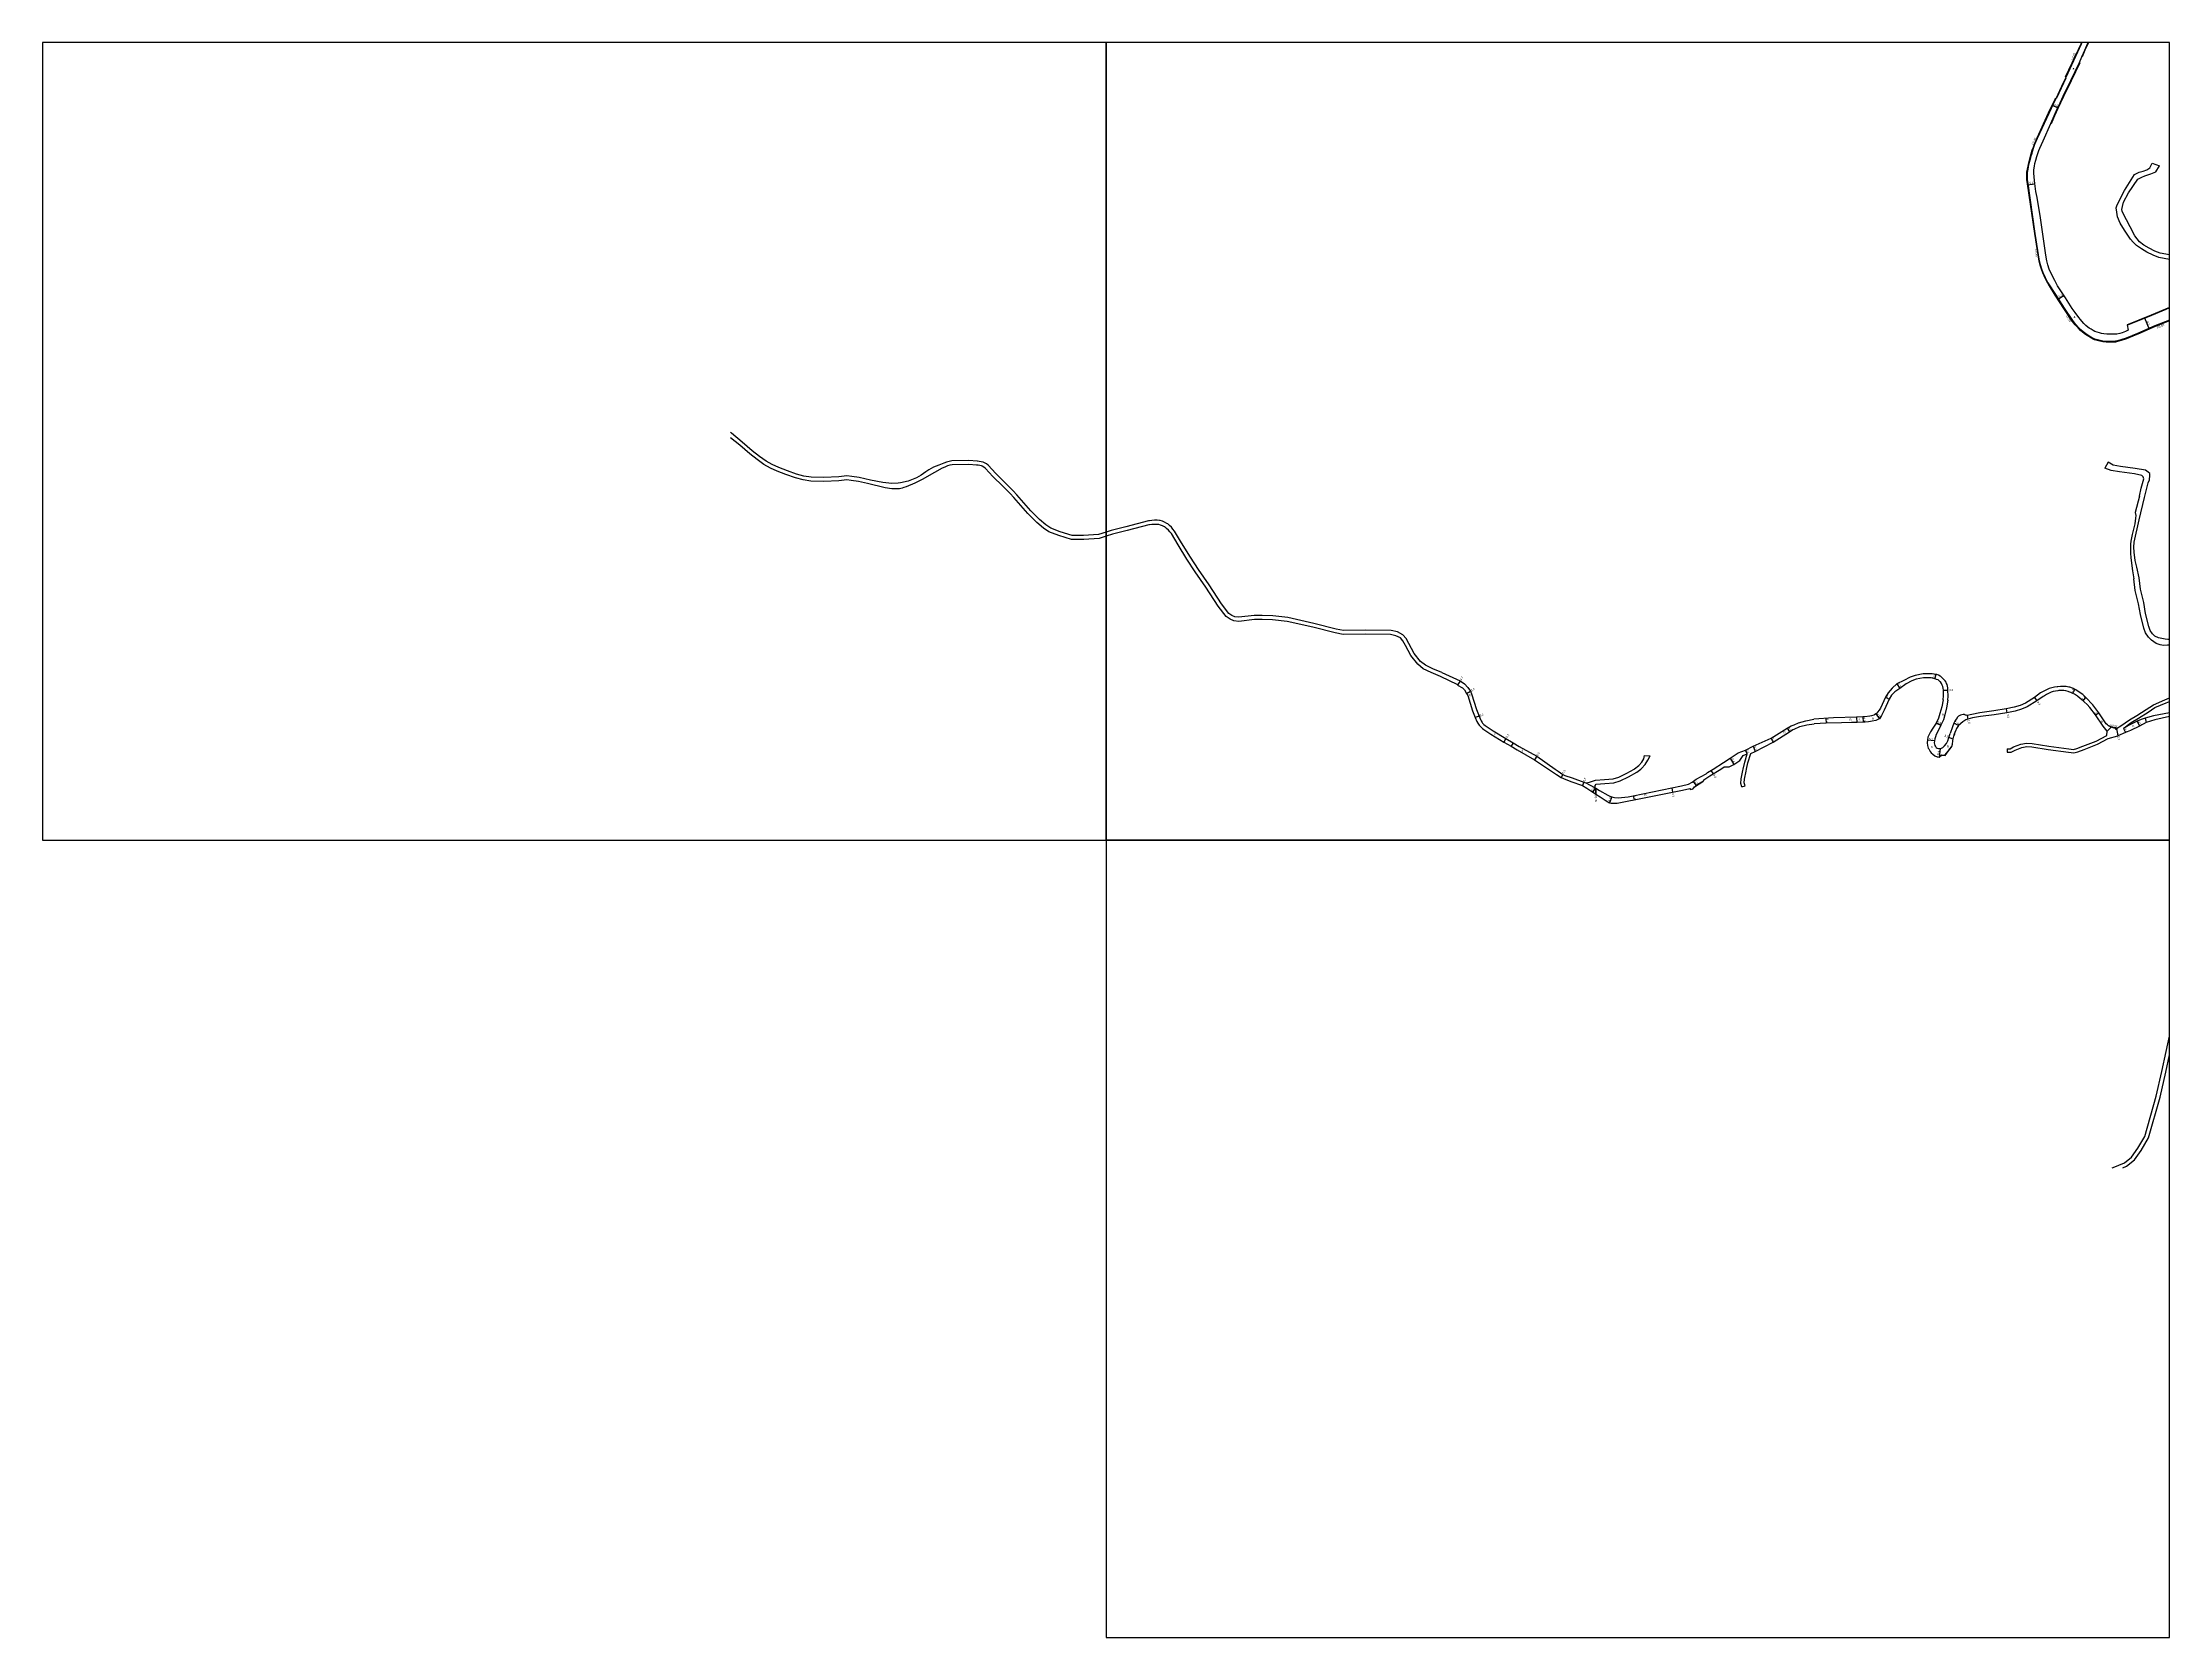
# Model space of a CAD drawing. Header units: metres. Extents: x -20000 to -16000, y -99000 to -96000.
# Drawn here: x -20000 to -18400, y -98400 to -97200 of the extents above; entities that cross this region are included whole.
import ezdxf

# ---------------------------------------------------------------- set-up
doc = ezdxf.new("R2010")
doc.units = ezdxf.units.M
doc.header["$LTSCALE"] = 2.5
for name, color, linetype in [('側溝・桝', 7, 'Continuous'), ('図郭', 7, 'Continuous'), ('幅員', 7, 'Continuous'), ('歩道・分離帯・安全施設', 7, 'Continuous'), ('舗装', 7, 'Continuous'), ('道路', 7, 'Continuous')]:
    doc.layers.add(name, color=color, linetype=linetype)
doc.styles.get("Standard").update_dxf_attribs({"font": ''})
doc.styles.add('YOKO_DECO', font='txt.shx', dxfattribs={"bigfont": 'extfont.shx'})
doc.styles.get('Standard').set_extended_font_data('@MS PGothic')

msp = doc.modelspace()

# ---------------------------------------------------------------- linework, layer by layer
at = {"layer": '側溝・桝'}
for points in [[(-18477.8, -97226), (-18470.5, -97210.3), (-18466.2, -97201), (-18465.7, -97200)], [(-18503.5, -97283.5), (-18502.9, -97281.2), (-18502, -97278.8), (-18501.2, -97276.5), (-18499.2, -97271.9), (-18490.5, -97253.1), (-18485.5, -97242.3), (-18485.3, -97241.9)], [(-18491.2, -97381.1), (-18493.2, -97377.1), (-18495, -97373.2), (-18495.9, -97370.5), (-18496.9, -97367.3), (-18497.7, -97364.5), (-18500.9, -97343.8), (-18506.4, -97306.1), (-18506.8, -97303.2), (-18506.9, -97300), (-18506.8, -97297.7), (-18506.4, -97295.4), (-18505.7, -97291.8), (-18504.3, -97286.5), (-18503.7, -97284.4)], [(-18428.9, -97420.9), (-18430.8, -97421.7), (-18432.6, -97422.4), (-18436.6, -97423.8), (-18439.1, -97424.5), (-18440.7, -97424.8), (-18442.4, -97424.9), (-18443.9, -97425), (-18446.1, -97424.9), (-18447.5, -97424.9), (-18450, -97424.6), (-18452.1, -97424.2), (-18455.2, -97423.4), (-18456.1, -97423.1), (-18457.1, -97422.6), (-18458.9, -97421.7), (-18459.1, -97421.6), (-18462.9, -97419.2), (-18465, -97417.6), (-18466.6, -97416.2), (-18468.4, -97414.3), (-18470.4, -97412.2), (-18471.5, -97410.9), (-18472.7, -97409.2), (-18478.9, -97399.8), (-18485.4, -97389.7), (-18490.7, -97381.6), (-18491, -97381), (-18491.5, -97381.3)], [(-18400, -97408.8), (-18411.1, -97413.2), (-18424, -97418.8), (-18428.3, -97420.6)]]:
    msp.add_lwpolyline(points, dxfattribs=at)
for points in [[(-18504.1, -97284.3), (-18503.6, -97284.4), (-18503.4, -97283.6), (-18503.8, -97283.4)], [(-18428.7, -97421.4), (-18428.9, -97420.9), (-18428.3, -97420.6), (-18428.1, -97421.1)]]:
    msp.add_lwpolyline(points, close=True, dxfattribs=at)
at = {"layer": '側溝・桝', "flags": 128}
for points in [[(-18440.6, -97715.7), (-18440.6, -97715.6), (-18441.4, -97715.6), (-18443.8, -97714.9), (-18444.8, -97714.5), (-18445.7, -97714), (-18445.8, -97714.2)], [(-18831.9, -97760.8), (-18831.7, -97765.2)], [(-18831.6, -97761), (-18831.4, -97765.4)]]:
    msp.add_lwpolyline(points, dxfattribs=at)
msp.add_lwpolyline([(-18440.6, -97716.5), (-18439.8, -97716.6), (-18439.8, -97716), (-18439.8, -97715.8), (-18440.6, -97715.7), (-18440.6, -97715.9)], close=True, dxfattribs=at)
at = {"layer": '図郭'}
for points in [[(-20000, -97800), (-19200, -97800), (-19200, -97200), (-20000, -97200)], [(-19200, -97800), (-18400, -97800), (-18400, -97200), (-19200, -97200)], [(-19200, -98400), (-18400, -98400), (-18400, -97800), (-19200, -97800)]]:
    msp.add_lwpolyline(points, close=True, dxfattribs=at)
at = {"layer": '幅員'}
for points in [[(-18488.2, -97247.2), (-18484, -97249.2)], [(-18506.7, -97307), (-18501.2, -97306.3)], [(-18483.9, -97393.1), (-18479.5, -97390.3)], [(-18418.8, -97407.2), (-18415.2, -97415.6)], [(-18424.4, -97710.7), (-18422.6, -97714.3)], [(-18434.5, -97716.1), (-18433.1, -97719.2)]]:
    msp.add_lwpolyline(points, dxfattribs=at)
at = {"layer": '幅員', "flags": 128}
for points in [[(-18576.6, -97678.7), (-18575.6, -97675.4)], [(-18933.6, -97680.3), (-18935.5, -97683.6)], [(-18928.7, -97689.8), (-18925.8, -97688.1)], [(-18613.6, -97692.5), (-18610.9, -97694)], [(-18605.2, -97682.5), (-18602.8, -97685.9)], [(-18569.9, -97687.3), (-18566.6, -97687.3)], [(-18501.6, -97692.7), (-18499.7, -97695.4)], [(-18472.7, -97689.7), (-18471.1, -97686.7)], [(-18465, -97695.2), (-18462.8, -97692.7)], [(-18919.3, -97706.8), (-18922.3, -97707.9)], [(-18658.6, -97708.5), (-18658.3, -97712)], [(-18630.7, -97707.3), (-18630.5, -97711.3)], [(-18621, -97705.1), (-18618.2, -97708.8)], [(-18572, -97713.7), (-18575.5, -97712)], [(-18552.3, -97706.3), (-18551.6, -97709)], [(-18522.9, -97701.2), (-18522.3, -97704.3)], [(-18455.7, -97705.9), (-18453.1, -97704.2)], [(-18899.1, -97723.6), (-18900.8, -97726.4)], [(-18698, -97726.4), (-18699.7, -97723.5)], [(-18687.6, -97715.8), (-18685.8, -97718.5)], [(-18576.8, -97725.4), (-18582.1, -97725)], [(-18562.6, -97724.2), (-18565.9, -97723)], [(-18558.8, -97713.9), (-18562.2, -97712.2)], [(-18439.8, -97716), (-18438.8, -97721.6)], [(-18876, -97737), (-18877.6, -97739.6)], [(-18730.4, -97738.4), (-18727.6, -97743.1)], [(-18717.6, -97735.1), (-18719, -97732.4)], [(-18713.1, -97729.5), (-18711.6, -97733.3)], [(-18572.6, -97731.2), (-18573.3, -97737.7)], [(-18856.3, -97750.6), (-18857.5, -97752.9)], [(-18840.5, -97756.5), (-18841.6, -97759.1)], [(-18755.8, -97759), (-18758.2, -97755.8)], [(-18744.9, -97747.7), (-18743.3, -97750.2)], [(-18831.9, -97760.8), (-18833.8, -97763.9)], [(-18819.5, -97767.4), (-18821.2, -97772)], [(-18803.4, -97766.8), (-18802.7, -97769.7)], [(-18774.4, -97760.7), (-18773.9, -97764)]]:
    msp.add_lwpolyline(points, dxfattribs=at)
at = {"layer": '歩道・分離帯・安全施設'}
for points in [[(-18461, -97200), (-18462, -97202.2), (-18463.6, -97205.8), (-18465.7, -97210.8)], [(-18467.3, -97215.2), (-18473.9, -97228.7), (-18479.6, -97240.5), (-18480.8, -97242.8), (-18482, -97245.4), (-18483.9, -97249.6), (-18486.6, -97255.2), (-18489, -97261.1)], [(-18477.9, -97226.7), (-18484.9, -97241.8)], [(-18400, -97399.7), (-18402.8, -97400.8), (-18413.6, -97405.3), (-18422.9, -97409.2), (-18431.6, -97412.6)]]:
    msp.add_lwpolyline(points, dxfattribs=at)
at = {"layer": '歩道・分離帯・安全施設', "flags": 128}
for points in [[(-18639.2, -97711.4), (-18635.8, -97711.4)], [(-18634.9, -97711.3), (-18630.6, -97711.2), (-18628.9, -97711.1), (-18626.4, -97710.9), (-18625, -97710.7)], [(-18568.9, -97736.2), (-18566.3, -97732.8), (-18565.1, -97731.4), (-18563.8, -97729.6), (-18563.3, -97727.9), (-18563, -97725.4), (-18562.7, -97724), (-18562.2, -97721.9), (-18561.7, -97720.1), (-18561, -97718.2)], [(-18573.4, -97737.6), (-18571.5, -97736), (-18568.9, -97736.2)], [(-18758.9, -97762.1), (-18757.4, -97760.1), (-18756.9, -97759.7), (-18754, -97757.5), (-18751.2, -97755.9)]]:
    msp.add_lwpolyline(points, dxfattribs=at)
at = {"layer": '舗装', "flags": 128}
for points in [[(-18635.4, -97707.5), (-18635.1, -97711.5)], [(-18630.7, -97707.3), (-18630.5, -97711.3)], [(-18575.5, -97712), (-18572, -97713.7)], [(-18418.2, -97708.3), (-18417.4, -97711.7)], [(-18893.7, -97726.9), (-18895.2, -97729.5)], [(-18446.8, -97718.1), (-18443.9, -97715.2)], [(-18572.6, -97731.2), (-18573.3, -97737.7)], [(-18839.1, -97757.1), (-18831.9, -97760.8)]]:
    msp.add_lwpolyline(points, dxfattribs=at)
at = {"layer": '道路'}
for points in [[(-18491.5, -97381.3), (-18493.6, -97377.3), (-18495.3, -97373.3), (-18496.3, -97370.6), (-18497.3, -97367.5), (-18498.1, -97364.6), (-18501.3, -97343.8), (-18506.8, -97306.2), (-18507.2, -97303.2), (-18507.3, -97300), (-18507.2, -97297.6), (-18506.8, -97295.3), (-18506, -97291.8), (-18504.7, -97286.4), (-18503.2, -97281.1), (-18502.3, -97278.6), (-18501.5, -97276.4), (-18499.5, -97271.8), (-18490.9, -97253), (-18485.8, -97242.2), (-18485.7, -97241.8), (-18485.2, -97242), (-18479.6, -97230), (-18477.8, -97226), (-18478.2, -97225.9), (-18470.8, -97210.1), (-18466.5, -97200.9), (-18466.1, -97200)], [(-18400, -97399.4), (-18402.9, -97400.6), (-18413.7, -97405.1), (-18423, -97409), (-18431.7, -97412.4), (-18431, -97416.4), (-18433, -97417.3), (-18435.5, -97418.4), (-18437.4, -97418.9), (-18439.6, -97419.3), (-18441.8, -97419.4), (-18444.6, -97419.5), (-18447.1, -97419.4), (-18449.3, -97419.1), (-18451.1, -97418.9), (-18452.6, -97418.5), (-18454.4, -97418), (-18456.1, -97417.3), (-18457.3, -97416.7), (-18459, -97415.7), (-18460.3, -97414.9), (-18461.3, -97414.2), (-18462.8, -97413), (-18464.5, -97411.3), (-18466, -97409.6), (-18467, -97408.5), (-18468.2, -97407), (-18470.9, -97403.2), (-18473.1, -97400), (-18478.3, -97392), (-18484.1, -97383), (-18486.3, -97379), (-18488.7, -97374.4), (-18490.4, -97370.4), (-18491.6, -97367.2), (-18492.3, -97364.3), (-18493.1, -97360.1), (-18496.9, -97331.8), (-18499.6, -97316.5), (-18500.5, -97312.1), (-18501.3, -97306), (-18501.9, -97301.2), (-18502.1, -97298), (-18502, -97295.7), (-18501.6, -97293.1), (-18501.2, -97290.9), (-18500.6, -97288.5), (-18499.8, -97285.7), (-18498.3, -97281.3), (-18497.5, -97279.4), (-18495, -97273.9), (-18489.3, -97261), (-18486.8, -97255.1), (-18484.2, -97249.5), (-18482.2, -97245.3), (-18481, -97242.7), (-18479.9, -97240.4), (-18474.1, -97228.5), (-18467.6, -97215), (-18465.8, -97210.8), (-18463.7, -97205.7), (-18462.1, -97202.2), (-18461.1, -97200)], [(-18400, -97409.4), (-18410.8, -97413.7), (-18423.7, -97419.3), (-18428.7, -97421.4), (-18430.6, -97422.2), (-18432.4, -97422.9), (-18436.4, -97424.3), (-18439, -97425), (-18440.6, -97425.4), (-18442.4, -97425.5), (-18443.9, -97425.5), (-18446.1, -97425.5), (-18447.5, -97425.4), (-18450.1, -97425.1), (-18452.3, -97424.7), (-18455.4, -97423.9), (-18456.3, -97423.6), (-18457.3, -97423.1), (-18459.2, -97422.2), (-18459.4, -97422), (-18463.2, -97419.7), (-18465.3, -97418), (-18467, -97416.6), (-18468.8, -97414.7), (-18470.9, -97412.5), (-18471.9, -97411.2), (-18473.1, -97409.6), (-18479.4, -97400.1), (-18485.9, -97390), (-18491.1, -97381.9), (-18491.5, -97381.3)]]:
    msp.add_lwpolyline(points, dxfattribs=at)
at = {"layer": '道路', "flags": 128}
for points in [[(-18400, -97363.3), (-18408, -97361.7), (-18412.3, -97360.1), (-18417, -97357.7), (-18421.1, -97355.3), (-18424.9, -97352.6), (-18427.4, -97350.2), (-18429.2, -97348), (-18433.7, -97341.1), (-18437, -97335.8), (-18439, -97331.2), (-18439.7, -97327.6), (-18440, -97324.4), (-18439.4, -97322.1), (-18433.7, -97311.4), (-18426.2, -97299.3), (-18422.8, -97297.5), (-18419.8, -97296.9), (-18417, -97295.7), (-18414.8, -97294.2), (-18412.9, -97290.8)], [(-18400, -97359.8), (-18407, -97358.4), (-18410.9, -97356.9), (-18415.3, -97354.6), (-18419.2, -97352.4), (-18422.6, -97349.9), (-18424.4, -97347.8), (-18426, -97345.5), (-18429.5, -97338.6), (-18432.3, -97333.4), (-18434.7, -97329.1), (-18435.7, -97326.9), (-18435.9, -97325.6), (-18435.4, -97323.4), (-18434.5, -97320.2), (-18430.7, -97313.1), (-18423.8, -97302.9), (-18420.9, -97301.3), (-18418.6, -97300.4), (-18414.1, -97298.7), (-18410.2, -97297.2), (-18407.5, -97292.7)], [(-18412.9, -97290.8), (-18407.5, -97292.7)], [(-19200, -97568.3), (-19205.7, -97570.1), (-19216.9, -97571), (-19225.4, -97570.8), (-19234.5, -97568.2), (-19241.6, -97565.5), (-19245.3, -97562.9), (-19250, -97558.8), (-19256.6, -97552.3), (-19267.1, -97540.4), (-19269.9, -97537.4), (-19275.5, -97531.6), (-19282.9, -97524.3), (-19288.7, -97518), (-19290, -97517), (-19291.5, -97516.2), (-19292.5, -97515.8), (-19293.8, -97515.4), (-19295.3, -97515.1), (-19296.7, -97514.9), (-19297, -97514.9), (-19303.1, -97514.5), (-19315.9, -97514.8), (-19318, -97515.1), (-19320, -97515.7), (-19320.1, -97515.7), (-19322.1, -97516.6), (-19325.8, -97517.9), (-19329.8, -97519.5), (-19333.2, -97521.4), (-19335.5, -97523.1), (-19339, -97525.6), (-19342.6, -97527.4), (-19348.9, -97529.9), (-19354.7, -97531.3), (-19356.4, -97531.6), (-19361.1, -97531.7), (-19368, -97531), (-19377.1, -97529.2), (-19385.7, -97527.3), (-19391.3, -97526.5), (-19394.9, -97526.1), (-19401.1, -97526.8), (-19412.3, -97527.2), (-19421.8, -97527), (-19427.2, -97526.2), (-19432.8, -97524.8), (-19439.7, -97522.2), (-19446.2, -97519.7), (-19451.2, -97517.5), (-19455.7, -97515), (-19460.7, -97511.5), (-19466.1, -97507.1), (-19473.6, -97500.7), (-19481.7, -97494), (-19482.4, -97493.4)], [(-19200, -97571.5), (-19205.1, -97573.1), (-19216.8, -97574), (-19225.9, -97573.8), (-19235.4, -97571), (-19243, -97568.2), (-19247.1, -97565.3), (-19252.1, -97561), (-19258.8, -97554.3), (-19269.3, -97542.4), (-19272.1, -97539.4), (-19277.7, -97533.7), (-19285.1, -97526.4), (-19290.6, -97520.4), (-19291.8, -97519.5), (-19293.1, -97518.8), (-19293.6, -97518.6), (-19294.8, -97518.3), (-19296.1, -97518), (-19297.4, -97517.9), (-19303.2, -97517.5), (-19315.6, -97517.8), (-19317.5, -97518.1), (-19319.2, -97518.6), (-19321.2, -97519.4), (-19323.2, -97520.3), (-19329.1, -97523.6), (-19338.3, -97528.8), (-19343.7, -97531.6), (-19350.4, -97534.2), (-19352, -97534.9), (-19353.3, -97535.3), (-19355.4, -97535.7), (-19357.7, -97535.9), (-19359.4, -97535.9), (-19361.1, -97535.8), (-19366.1, -97535), (-19379.3, -97531.8), (-19386.2, -97530.3), (-19391.7, -97529.5), (-19394.9, -97529.1), (-19400.9, -97529.8), (-19412.3, -97530.2), (-19422, -97530), (-19427.8, -97529.1), (-19433.7, -97527.6), (-19440.8, -97525.1), (-19447.4, -97522.4), (-19452.5, -97520.2), (-19457.3, -97517.6), (-19462.5, -97513.8), (-19468, -97509.4), (-19475.5, -97503), (-19482.4, -97497.3)], [(-18446.1, -97515.6), (-18448.5, -97520.2)], [(-18421.8, -97611.3), (-18422.8, -97602.7), (-18424.6, -97594.7), (-18425.8, -97589.7), (-18426.5, -97583.5), (-18426.9, -97579.8), (-18426.5, -97576), (-18422.8, -97559.2), (-18418.8, -97542.2), (-18417.3, -97536.3), (-18415.9, -97531.4), (-18415, -97528.9), (-18414.7, -97525.7), (-18414.8, -97524.2), (-18415.9, -97523.3), (-18418.1, -97521.8), (-18425.7, -97520.6), (-18436.9, -97519.1), (-18442.4, -97518.1), (-18446.1, -97515.6)], [(-18422.6, -97541.2), (-18421.2, -97535.3), (-18419.7, -97530.1), (-18419.4, -97528.3), (-18419.8, -97526.7), (-18420.9, -97525.7), (-18426.3, -97524.5), (-18437.5, -97523), (-18443.9, -97521.9), (-18448.5, -97520.2)], [(-18422.6, -97541.2), (-18425.8, -97553.7), (-18425.2, -97555.9), (-18425.5, -97557.8), (-18426.1, -97562), (-18428, -97570.2), (-18429, -97575.1), (-18429.3, -97577.5), (-18429.4, -97580.5), (-18429.4, -97584.1), (-18429.1, -97587.7), (-18427.7, -97597.5), (-18426.7, -97603.4)], [(-19185, -97564.3), (-19196, -97567.1), (-19200, -97568.3)], [(-19184.2, -97567.2), (-19195.1, -97570), (-19200, -97571.5)], [(-19082.4, -97631.2), (-19088.5, -97631), (-19100.2, -97632.4), (-19103, -97632.2), (-19105.3, -97631.2), (-19107.6, -97629.6), (-19113, -97622.3), (-19122.4, -97608.1), (-19130.5, -97596.6), (-19136.5, -97587.1), (-19143.3, -97576.4), (-19148.4, -97567.6), (-19149.6, -97566.2), (-19150.8, -97564.7), (-19152.2, -97563.4), (-19153.6, -97562.2), (-19154.3, -97561.8), (-19155.9, -97560.9), (-19157.5, -97560.2), (-19159.3, -97559.7), (-19159.7, -97559.7), (-19161.6, -97559.4), (-19163.5, -97559.4), (-19165.4, -97559.5), (-19167.3, -97559.8), (-19168.1, -97559.9), (-19185, -97564.3)], [(-19082.4, -97634.2), (-19088.4, -97634), (-19100.1, -97635.5), (-19103.8, -97635.1), (-19106.7, -97633.8), (-19109.7, -97631.8), (-19115.5, -97624), (-19124.9, -97609.8), (-19133, -97598.3), (-19139.1, -97588.7), (-19145.8, -97577.9), (-19150.8, -97569.5), (-19151.9, -97568.1), (-19153.1, -97566.8), (-19154.4, -97565.6), (-19155.8, -97564.5), (-19156, -97564.3), (-19157.4, -97563.6), (-19158.9, -97563), (-19160.2, -97562.7), (-19162, -97562.5), (-19163.8, -97562.5), (-19165.6, -97562.6), (-19167.3, -97562.8), (-19167.7, -97562.9), (-19184.2, -97567.2)], [(-18425.7, -97612.4), (-18426.7, -97603.4)], [(-18400, -97653.4), (-18401.6, -97653.5), (-18404.5, -97653.6), (-18406.9, -97653.1), (-18410.1, -97652.1), (-18413.6, -97649.7), (-18415.8, -97647.3), (-18418.1, -97644.2), (-18419.4, -97640.5), (-18421.9, -97630.3), (-18423.3, -97622.2), (-18425.7, -97612.4)], [(-18400, -97649.2), (-18401.3, -97649.2), (-18403.3, -97649), (-18405.8, -97648.5), (-18408.3, -97647.9), (-18411, -97646.6), (-18412.8, -97644.8), (-18414.5, -97642.4), (-18415.5, -97639.3), (-18418, -97629.5), (-18419.4, -97621.3), (-18421.8, -97611.3)], [(-18947.4, -97674), (-18954.1, -97671.1), (-18959.7, -97668.5), (-18963.4, -97665.7), (-18968.2, -97659.6), (-18972.2, -97652.2), (-18974.2, -97648.4), (-18976.6, -97645.6), (-18980.8, -97643.4), (-18985.6, -97642.3), (-19004.8, -97642.2), (-19021.4, -97642.4), (-19026.8, -97641.3), (-19043.7, -97637), (-19063.2, -97632.6), (-19074.5, -97631.3), (-19082.4, -97631.2)], [(-18948.4, -97676.9), (-18955.3, -97673.9), (-18961.3, -97671.1), (-18965.5, -97667.8), (-18970.7, -97661.3), (-18974.8, -97653.6), (-18976.7, -97650.1), (-18978.5, -97648), (-18981.9, -97646.3), (-18985.9, -97645.3), (-19004.8, -97645.2), (-19021.7, -97645.4), (-19027.5, -97644.2), (-19044.4, -97639.9), (-19063.7, -97635.6), (-19074.7, -97634.3), (-19082.4, -97634.2)], [(-18935.3, -97683.3), (-18948.4, -97676.9)], [(-18935.3, -97683.3), (-18948.4, -97676.9)], [(-18947.4, -97674), (-18933.6, -97680.3)], [(-18947.4, -97674), (-18933.6, -97680.3)], [(-18566.8, -97694.8), (-18566.5, -97691.7), (-18566.6, -97687.3), (-18566.8, -97685.6), (-18566.9, -97684.3), (-18567.2, -97683.1), (-18567.6, -97682.2), (-18568.1, -97681.2), (-18568.8, -97680.3), (-18569.6, -97679.5), (-18570.2, -97678.8), (-18571, -97678), (-18571.9, -97677.1), (-18572.5, -97676.7), (-18573.8, -97676), (-18575.1, -97675.5), (-18575.6, -97675.4), (-18578.6, -97675), (-18581.9, -97674.9), (-18585.4, -97675.1), (-18591.3, -97676.2), (-18595, -97677.5), (-18599.9, -97679.9), (-18605.2, -97682.5), (-18608.5, -97685.7), (-18611.5, -97689.2), (-18613.6, -97692.5), (-18617.4, -97700.7), (-18618.4, -97702.4), (-18619.6, -97703.8), (-18620.4, -97704.7), (-18621, -97705.1), (-18622, -97705.8), (-18622.5, -97706), (-18624.1, -97706.6), (-18625.3, -97706.9), (-18629.2, -97707.3), (-18630.7, -97707.3), (-18635.4, -97707.5), (-18652.7, -97708.2), (-18667.6, -97709.1)], [(-18570.2, -97694.6), (-18569.9, -97691.5), (-18569.9, -97687.3), (-18570.2, -97685.8), (-18570.5, -97684.4), (-18570.9, -97683.4), (-18571.5, -97682.2), (-18572.2, -97681.1), (-18572.5, -97680.9), (-18573.3, -97680.2), (-18574.1, -97679.6), (-18575.2, -97679.2), (-18576.3, -97678.8), (-18576.6, -97678.7), (-18578.2, -97678.3), (-18579.2, -97678.1), (-18581.8, -97677.9), (-18585, -97678.1), (-18590.5, -97679.1), (-18593.8, -97680.2), (-18598.1, -97682.6), (-18602.8, -97685.9), (-18606.7, -97688.5), (-18609.1, -97691.1), (-18610.9, -97694), (-18614.7, -97702.2), (-18616.7, -97706.3), (-18618.2, -97708.8), (-18618.9, -97709.2), (-18621, -97710.1), (-18623.7, -97710.7), (-18626.4, -97711.1), (-18628.9, -97711.3), (-18630.6, -97711.3), (-18635.2, -97711.5), (-18658.3, -97712), (-18667.3, -97712.6)], [(-18935.5, -97683.6), (-18935.3, -97683.3)], [(-18935.5, -97683.6), (-18931.9, -97685.5), (-18930.3, -97687), (-18928.7, -97689.8), (-18927.9, -97691.2), (-18924.2, -97702.8), (-18922.3, -97707.9), (-18921.1, -97710.9), (-18920.3, -97712.2), (-18919.4, -97713.5), (-18918.9, -97714.1), (-18917.9, -97715.2), (-18916.7, -97716.1), (-18915.8, -97716.8), (-18910.4, -97720.3), (-18900.8, -97726.4), (-18895.2, -97729.5), (-18890.6, -97732.2), (-18877.6, -97739.6), (-18867.2, -97746.6)], [(-18933.6, -97680.3), (-18930.3, -97682.6), (-18927.9, -97685.2), (-18925.8, -97688.1), (-18925.1, -97690), (-18921.4, -97701.8), (-18919.3, -97706.8), (-18918.3, -97709.4), (-18917.7, -97710.4), (-18917.1, -97711.5), (-18916.7, -97712.1), (-18915.8, -97713), (-18914.8, -97713.8), (-18914, -97714.4), (-18908.8, -97717.8), (-18899.1, -97723.6), (-18893.7, -97726.9), (-18889.1, -97729.6), (-18876, -97737), (-18862, -97746.6)], [(-18570.2, -97694.6), (-18571.3, -97699.9), (-18572.7, -97704.9), (-18573.7, -97708.3), (-18575.5, -97712), (-18578, -97715.8), (-18579.7, -97718.5), (-18581.7, -97722.6)], [(-18566.8, -97694.8), (-18567.7, -97700.6), (-18568.9, -97705.9), (-18570.1, -97709.7), (-18572, -97713.7), (-18574.1, -97717.8), (-18575.4, -97720.6), (-18576.1, -97722.3), (-18576.5, -97723.8), (-18576.8, -97725.4), (-18576.9, -97726.8), (-18576.8, -97727.9), (-18576.5, -97729), (-18576.1, -97729.6), (-18575.8, -97730), (-18575.5, -97730.3), (-18574.7, -97730.8), (-18573.7, -97731.1), (-18572.6, -97731.2), (-18571.4, -97730.9), (-18570.6, -97730.5), (-18569.2, -97729.1), (-18567.8, -97727.5), (-18566.8, -97725.5), (-18565.9, -97723), (-18565, -97719.8)], [(-18440.6, -97715.9), (-18441.5, -97715.8), (-18443.9, -97715.2), (-18444.9, -97714.7), (-18445.8, -97714.2), (-18446.7, -97713.4), (-18447.6, -97712.5), (-18447.6, -97712.5), (-18453.1, -97704.2), (-18457.7, -97698.3), (-18462.8, -97692.7), (-18465.2, -97690.6), (-18467.8, -97688.8), (-18470.5, -97687.1), (-18471.1, -97686.7), (-18472.4, -97686.1), (-18473, -97685.8), (-18475, -97685.1), (-18475.7, -97684.9), (-18477.6, -97684.6), (-18479.5, -97684.4), (-18480, -97684.4), (-18482, -97684.4), (-18484, -97684.7), (-18484.4, -97684.7), (-18486.5, -97685.1), (-18488.5, -97685.5), (-18490.4, -97686.1), (-18490.6, -97686.1), (-18493.4, -97687.4), (-18496.1, -97688.8), (-18497, -97689.3), (-18501.6, -97692.7), (-18508.4, -97697.1), (-18512.4, -97698.7), (-18516.8, -97700.1), (-18522.9, -97701.2), (-18532.2, -97702.8), (-18542.6, -97704.2), (-18548.6, -97705.5), (-18552.3, -97706.3), (-18552.9, -97706.2), (-18553.4, -97706), (-18554, -97705.8), (-18554.2, -97705.7), (-18555.2, -97705.7), (-18556.1, -97705.8), (-18557.1, -97706.1), (-18557.7, -97706.4), (-18558.6, -97706.9), (-18558.9, -97707.1), (-18559.6, -97707.8), (-18559.8, -97708), (-18560.5, -97709.1), (-18561.5, -97710.7), (-18562.2, -97712.2), (-18563.3, -97714.9), (-18565, -97719.8)], [(-18446.8, -97718.1), (-18449.9, -97714.4), (-18455.7, -97705.9), (-18459.9, -97700.3), (-18461.9, -97698.1), (-18464.1, -97696.1), (-18465, -97695.2), (-18467.1, -97693.5), (-18469.2, -97691.9), (-18471.5, -97690.4), (-18472.7, -97689.7), (-18474.1, -97689), (-18475.7, -97688.4), (-18476.3, -97688.2), (-18477.9, -97687.8), (-18479.4, -97687.5), (-18480.2, -97687.4), (-18481.7, -97687.4), (-18483.1, -97687.6), (-18484, -97687.7), (-18485.7, -97688), (-18487.4, -97688.3), (-18489.1, -97688.8), (-18489.5, -97688.9), (-18491.1, -97689.7), (-18492.6, -97690.5), (-18494.1, -97691.5), (-18495, -97692), (-18499.7, -97695.4), (-18507, -97699.8), (-18511.4, -97701.5), (-18516.1, -97703), (-18522.3, -97704.3), (-18531.8, -97705.8), (-18542.2, -97707.2), (-18548.2, -97708.2), (-18551.6, -97709), (-18553.3, -97709.7), (-18555.5, -97711), (-18558.8, -97713.9), (-18560.2, -97716.2), (-18560.9, -97718.2)], [(-18439.8, -97716), (-18436.6, -97714.1), (-18433.3, -97711.8), (-18430, -97709.6), (-18424.6, -97706.3), (-18417.4, -97701.7), (-18412.1, -97698.2), (-18403.6, -97694.6), (-18400, -97693)], [(-18434.5, -97716.1), (-18431.8, -97713.8), (-18428.7, -97711.7), (-18423.3, -97708.4), (-18416.1, -97703.8), (-18410.9, -97700.4), (-18402.6, -97696.9), (-18400, -97695.7)], [(-18682.4, -97713.3), (-18679.1, -97711.9), (-18673.6, -97710.3), (-18667.6, -97709.1)], [(-18400, -97707.1), (-18411.1, -97709.6), (-18417.4, -97711.7), (-18422.6, -97714.3), (-18429.2, -97717.5), (-18433.1, -97719.2), (-18438.8, -97721.6)], [(-18400, -97704.2), (-18411.9, -97706.7), (-18418.2, -97708.3), (-18421.4, -97709.4), (-18424.4, -97710.7), (-18430.8, -97713.9), (-18434.5, -97716.1)], [(-18743.2, -97746.6), (-18735.5, -97741.8), (-18730.4, -97738.4), (-18724.5, -97734.5), (-18719, -97732.4), (-18713.1, -97729.5), (-18699.7, -97723.5), (-18687.6, -97715.8), (-18684.6, -97714.1), (-18682.4, -97713.3)], [(-18715, -97735), (-18711.6, -97733.3), (-18698, -97726.4), (-18685.8, -97718.5), (-18683.3, -97716.8), (-18682.4, -97716.5)], [(-18682.4, -97716.5), (-18678.1, -97714.7), (-18672.9, -97713.4), (-18667.3, -97712.6)], [(-18581.7, -97722.6), (-18582, -97724.7), (-18582.2, -97726.8), (-18582, -97728.9), (-18581.5, -97730.8), (-18581.1, -97731.5), (-18580.1, -97733.4), (-18579.2, -97734.5), (-18578.1, -97735.5), (-18576.5, -97736.6), (-18574.8, -97737.4), (-18574.2, -97737.5), (-18573.3, -97737.7)], [(-18568.8, -97736.4), (-18566.2, -97732.9), (-18564.9, -97731.4), (-18563.6, -97729.7), (-18563.1, -97727.9), (-18562.9, -97725.4), (-18562.6, -97724), (-18562.1, -97721.9), (-18561.5, -97720.2), (-18560.9, -97718.2)], [(-18522, -97731.5), (-18519.8, -97731.5), (-18517.2, -97730), (-18511.7, -97727.9), (-18507.5, -97727.2), (-18503.3, -97727.5), (-18490.8, -97729.5), (-18475.7, -97731.4), (-18472.2, -97731.8), (-18469.7, -97731.2), (-18465.1, -97729.5), (-18455.1, -97725.6), (-18447.2, -97721.3), (-18446.8, -97718.1)], [(-18522, -97734), (-18519.2, -97734), (-18516.1, -97732.3), (-18511.1, -97730.3), (-18507.3, -97729.7), (-18503.6, -97729.9), (-18491.2, -97732), (-18476, -97733.9), (-18472, -97734.3), (-18469, -97733.6), (-18464.2, -97731.8), (-18454.1, -97727.8), (-18446.1, -97723.6), (-18438.8, -97721.6)], [(-18440.6, -97715.9), (-18440.6, -97715.7), (-18439.8, -97715.8), (-18439.8, -97716)], [(-18802.7, -97746.6), (-18802.4, -97746.4), (-18799.1, -97743.9), (-18796.9, -97741.5), (-18795.5, -97738.9), (-18794.9, -97736.4)], [(-18797.7, -97746.6), (-18797.1, -97746.1), (-18794.4, -97743.3), (-18792.5, -97740), (-18790.6, -97736.6)], [(-18794.9, -97736.4), (-18790.6, -97736.6)], [(-18737.5, -97746.6), (-18734.9, -97745), (-18731.1, -97745), (-18727.6, -97743.1), (-18723.1, -97740.3), (-18720.6, -97736.3), (-18717.6, -97735.1)], [(-18720.7, -97746.6), (-18719.5, -97741.4), (-18717.6, -97735.1)], [(-18718.2, -97746.6), (-18717.1, -97742), (-18715, -97735)], [(-18573.3, -97737.7), (-18571.4, -97736.2), (-18568.8, -97736.4)], [(-18522, -97731.5), (-18522, -97734)], [(-18867.2, -97746.6), (-18861.2, -97750.6), (-18857.5, -97752.9), (-18855.8, -97753.8), (-18850.3, -97756.1), (-18841.6, -97759.1), (-18838.2, -97761.1), (-18833.8, -97763.9), (-18831.7, -97765.2), (-18831.4, -97765.4), (-18828.2, -97767.4), (-18824.5, -97770), (-18822.6, -97771.4), (-18821.8, -97771.8), (-18821.2, -97772), (-18819.9, -97772.2), (-18818.6, -97772.3), (-18817.5, -97772.3), (-18815.5, -97772.2), (-18814.3, -97772), (-18806.7, -97770.6), (-18802.7, -97769.7), (-18773.9, -97764), (-18766.2, -97762.4), (-18760.8, -97761.2), (-18760.3, -97762.1), (-18758.6, -97761.4)], [(-18862, -97746.6), (-18859.8, -97748.1), (-18856.3, -97750.6), (-18854.9, -97751.4), (-18849.3, -97753.3), (-18840.5, -97756.5), (-18839.1, -97757.1)], [(-18839.1, -97757.1), (-18836.3, -97756.6), (-18831.8, -97755.1), (-18825.1, -97754.5), (-18818.6, -97754.1), (-18814.2, -97752.8), (-18808.3, -97749.8), (-18802.7, -97746.6)], [(-18831.9, -97760.8), (-18832.1, -97759.1), (-18831.2, -97758.1), (-18824.8, -97757.5), (-18818.1, -97757), (-18813.1, -97755.6), (-18806.9, -97752.5), (-18800.7, -97748.9), (-18797.7, -97746.6)], [(-18831.9, -97760.8), (-18831.6, -97761), (-18828.7, -97762.8), (-18822.6, -97766.3), (-18821.1, -97766.9), (-18819.5, -97767.4), (-18817.4, -97768.1), (-18814.8, -97768.4), (-18807.2, -97767.6), (-18803.4, -97766.8), (-18774.4, -97760.7), (-18767, -97759.2), (-18761.8, -97758.1)], [(-18761.8, -97758.1), (-18759, -97756.5), (-18756.1, -97754.3), (-18748.6, -97750.1)], [(-18758.6, -97761.4), (-18756.8, -97759.8), (-18753.9, -97757.7), (-18751.1, -97756.1)], [(-18750.3, -97754.7), (-18751.1, -97756.1)], [(-18750.3, -97754.7), (-18745.8, -97751.8), (-18737.5, -97746.6)], [(-18748.6, -97750.1), (-18747.4, -97749.2), (-18743.2, -97746.6)], [(-18721.6, -97760.1), (-18722.4, -97757.4), (-18722.3, -97753.9), (-18721, -97747.7), (-18720.7, -97746.6)], [(-18721.6, -97760.1), (-18719.2, -97759.3)], [(-18719.2, -97759.3), (-18719.9, -97757.1), (-18719.8, -97754.2), (-18718.5, -97748.3), (-18718.2, -97746.6)], [(-18443, -98046.6), (-18442.4, -98046.3), (-18433.9, -98042.8), (-18428.6, -98038.6), (-18423.7, -98031.9), (-18418.5, -98023), (-18410, -97992.8), (-18405.8, -97974.1), (-18402.5, -97959.2), (-18400, -97947.7)], [(-18435.2, -98046.6), (-18432.3, -98045.4), (-18426.4, -98040.7), (-18421.2, -98033.5), (-18415.7, -98024.2), (-18407.1, -97993.5), (-18402.8, -97974.8), (-18400, -97961.7)]]:
    msp.add_lwpolyline(points, dxfattribs=at)

# ---------------------------------------------------------------- texts
at = {"layer": '側溝・桝'}
for s, rotation, p in [('L0.35', 65, (-18472.7, -97213.3)), ('L0.35', 65, (-18502.3, -97277.1)), ('L0.35', 279, (-18501.3, -97355.8)), ('L0.55', 302.9873, (-18478.1, -97405.9)), ('F0.55', 23.6331, (-18408.9, -97415.3)), ('U0.25', 345.0595, (-18445.1, -97714.1)), ('F0.30', 272.9741, (-18832.4, -97766))]:
    msp.add_text(s, height=1.6, rotation=rotation, dxfattribs=at).set_placement(p)
at = {"layer": '幅員'}
for s, rotation, p in [('4.6', 335, (-18487.1, -97247.3)), ('5.5', 8, (-18505.3, -97306.5)), ('5.3', 32, (-18482.9, -97392)), ('9.1', 294, (-18417.1, -97410)), ('3.7', 60.353, (-18932.6, -97680.1)), ('3.5', 71.7452, (-18576.7, -97678.5)), ('3.3', 30.3757, (-18925, -97688.4)), ('3.1', 331.4563, (-18613.2, -97692.6)), ('4.2', 305.8014, (-18604.8, -97682.8)), ('3.3', 359.7559, (-18565.8, -97688)), ('3.3', 305.7356, (-18499.8, -97696.2)), ('3.4', 63.4095, (-18472.7, -97689.6)), ('3.4', 49.1229, (-18465, -97695.1)), ('3.2', 21.1681, (-18918.6, -97707.3)), ('3.5', 273.7753, (-18658.3, -97708.7)), ('4.0', 273.7753, (-18630.5, -97707.8)), ('4.6', 307.7984, (-18620.5, -97705.6)), ('3.9', 332.6063, (-18575, -97711.8)), ('3.8', 333.4348, (-18561.8, -97712.2)), ('2.8', 283.8371, (-18552, -97709.8)), ('3.2', 279.905, (-18522.4, -97705.3)), ('3.0', 32.9222, (-18455.8, -97705.9)), ('4.0', 296.2806, (-18423.8, -97711.2)), ('3.2', 58.938, (-18898.1, -97723.5)), ('3.4', 299.8417, (-18699.3, -97723.5)), ('3.2', 302.3392, (-18687.2, -97715.8)), ('5.3', 355.8513, (-18581, -97724.8)), ('3.5', 340.2862, (-18569.5, -97722.2)), ('5.7', 280.4714, (-18439.2, -97722.1)), ('3.4', 294.9582, (-18434.1, -97716.4)), ('3.0', 58.2111, (-18875.2, -97737.1)), ('5.4', 300.8524, (-18729.7, -97739.3)), ('3.1', 297.119, (-18718.5, -97732.4)), ('4.1', 292.4044, (-18712.7, -97729.8)), ('6.5', 84.2001, (-18573.4, -97736)), ('2.6', 62.3185, (-18855.7, -97750.4)), ('2.8', 66.7263, (-18839.9, -97756.4)), ('4.0', 306.9549, (-18757.6, -97756.1)), ('3.0', 301.8659, (-18743.5, -97751)), ('3.6', 58.2429, (-18833.8, -97763.6)), ('4.9', 70.2463, (-18821, -97771.2)), ('3.0', 282.0324, (-18803.3, -97766.7)), ('3.3', 280.0074, (-18774.4, -97764.9))]:
    msp.add_text(s, height=1.6, rotation=rotation, dxfattribs=at).set_placement(p)
at = {"layer": '舗装', "style": 'YOKO_DECO'}
for p in [(-18472.5, -97220, 244.7), (-18471.8, -97406.8, 237.9)]:
    msp.add_text('A', height=0.75, dxfattribs=at).set_placement(p)
at = {"layer": '舗装'}
for s, p in [('K', (-18926.9, -97691.8)), ('B', (-18640.7, -97710.3)), ('K', (-18634.1, -97710.1)), ('B', (-18623.6, -97709.2)), ('B', (-18571, -97706.2)), ('B', (-18451.4, -97711.5)), ('K', (-18908.4, -97721)), ('B', (-18690.3, -97719.8)), ('K', (-18427.8, -97715)), ('B', (-18887.6, -97733.3)), ('K', (-18579.3, -97730.8)), ('B', (-18567.2, -97730.2)), ('B', (-18794.9, -97767))]:
    msp.add_text(s, height=1.6, dxfattribs=at).set_placement(p)

doc.saveas('drawing.dxf')
